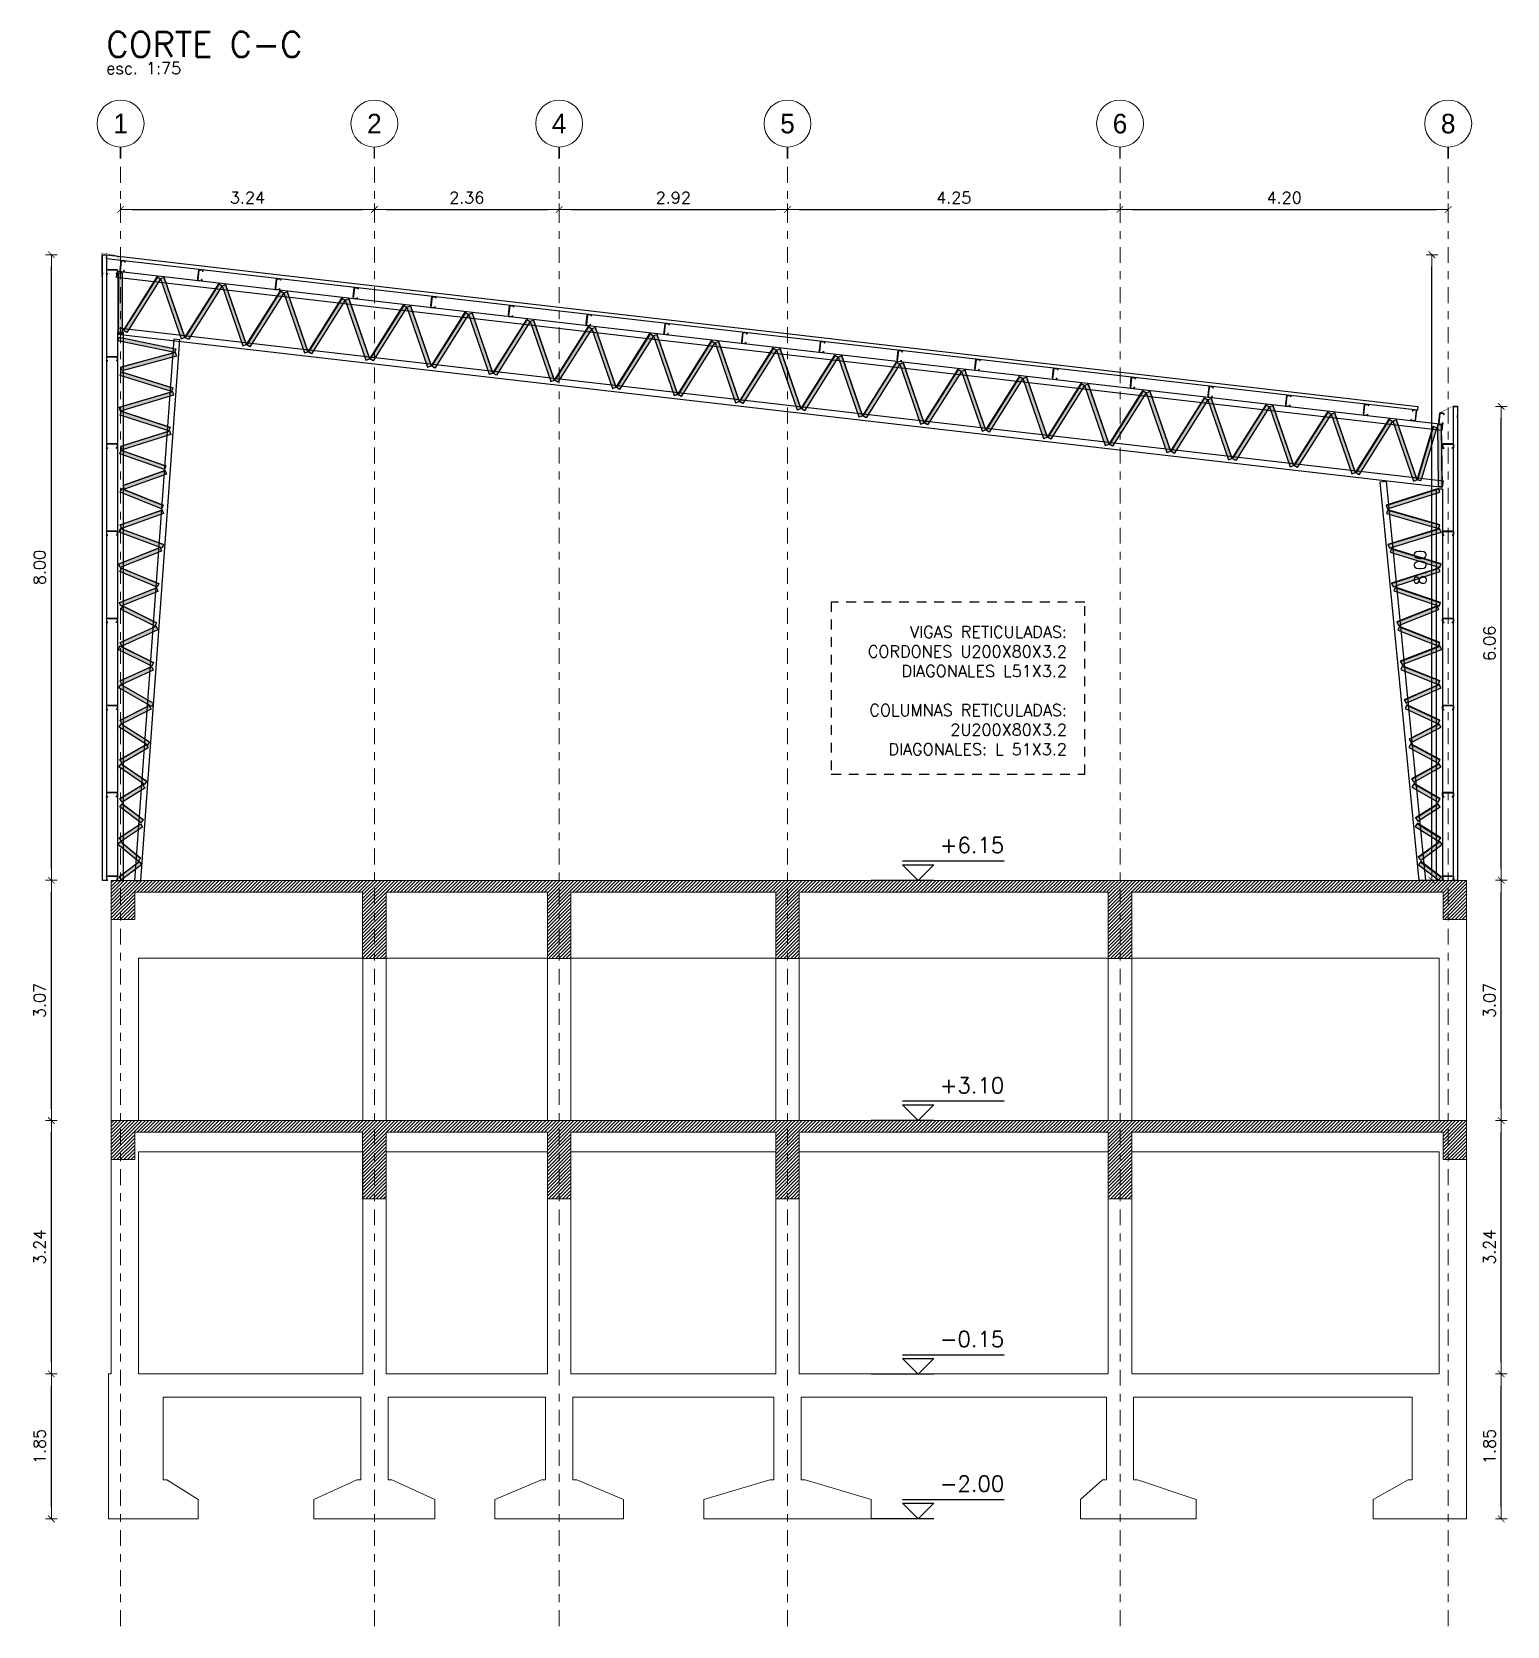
# Model space of a CAD drawing. Header units: metres. Extents: x 177 to 477, y -228 to -48.
# Drawn here: x 407.41 to 426.27, y -123.96 to -103.58 of the extents above; entities that cross this region are included whole.
import ezdxf
from ezdxf.enums import TextEntityAlignment as Align

# ---------------------------------------------------------------- set-up
doc = ezdxf.new("R2010")
doc.units = ezdxf.units.M
doc.linetypes.add('CYPE_RAYAPUNTO', pattern=[0.4125, 0.2025, -0.105, 0, -0.105])
doc.linetypes.add('HIDDEN', pattern=[0.375, 0.25, -0.125])
for name, color, linetype in [('CHAPA', 6, 'Continuous'), ('ES-Perfil 01', 3, 'Continuous'), ('EST-VISTA 2', 3, 'Continuous'), ('EST-VISTA 3', 1, 'Continuous'), ('LEYENDAS', 160, 'Continuous')]:
    doc.layers.add(name, color=color, linetype=linetype)
for name, color, linetype, lineweight in [('COTAS', 160, 'Continuous', 0), ('EST_EJES', 160, 'Continuous', 0), ('H-EST', 251, 'Continuous', 0), ('OT_SECCION_EDIFICIO', 5, 'Continuous', 9)]:
    doc.layers.add(name, color=color, linetype=linetype, lineweight=lineweight)
doc.layers.add('H-BLANCO', color=7, linetype='Continuous', lineweight=0, true_color=0xffffff)
doc.styles.get("Standard").update_dxf_attribs({"font": 'romans.shx'})
doc.styles.add('TX-100', font='romans.shx', dxfattribs={"height": 0.16})
doc.styles.add('TX-LOCAL50', font='GOTHIC.TTF', dxfattribs={"height": 0.125})
doc.dimstyles.new('COTA_1-75', dxfattribs={"dimscale": 0.75, "dimtxt": 0.2, "dimasz": 0.2, "dimexe": 0, "dimexo": 0.7, "dimgap": 0.1, "dimtad": 1, "dimzin": 4, "dimdsep": 46, "dimtxsty": 'Standard', "dimblk1": 'COTA_N', "dimblk2": 'COTA_N', "dimsah": 1, "dimcen": 2, "dimse1": 1, "dimse2": 1, "dimclrd": 256, "dimclre": 256, "dimclrt": 256, "dimadec": 0, "dimazin": 0, "dimtfac": 1, "dimtix": 1, "dimtmove": 2, "dimatfit": 3, "dimldrblk": 'COTA_N', "dimfxl": 0, "dimtolj": 1, "dimtzin": 0, "dimarcsym": 0})

msp = doc.modelspace()

# ---------------------------------------------------------------- texts
at = {"layer": 'LEYENDAS', "linetype": 'ByBlock', "ltscale": 0.5, "attachment_point": 1}
for s, insert, char_height, width in [('CORTE C-C', (408.3648402, -103.5785073), 0.32, 3.297698454), ('esc. 1:75', (408.3648402, -103.9672461), 0.15, 1.912467655)]:
    msp.add_mtext(s, dxfattribs=dict(at, insert=insert, char_height=char_height, width=width))
at = {"layer": 'LEYENDAS', "linetype": 'ByBlock', "ltscale": 0.5, "insert": (420.6451797, -111.1738641), "char_height": 0.15, "attachment_point": 3}
msp.add_mtext_dynamic_manual_height_columns('VIGAS RETICULADAS:\\PCORDONES U200X80X3.2\\PDIAGONALES L51X3.2\\P\\PCOLUMNAS RETICULADAS: \\P2U200X80X3.2\\PDIAGONALES: L 51X3.2 ', width=16.171246791, gutter_width=12.5, heights=[0], dxfattribs=at)

# ---------------------------------------------------------------- blocks, each defined once
blk = doc.blocks.new('SIMB EJE EST VER 50')
at = {"const_width": 0.01}
blk.add_lwpolyline([(0, 0.075), (0, 0)], dxfattribs=at)
blk.add_circle((0, 0.225), 0.15)
at = {"style": 'TX-LOCAL50', "width": 0.98}
blk.add_attdef('EJE', text='', height=0.125, dxfattribs=at).set_placement((0, 0.1625), align=Align.CENTER)
blk = doc.blocks.new('160x60x20x2.5')
at = {"layer": 'ES-Perfil 01'}
for p, q in [((0, -0.075), (0, 0.075)), ((0, 0.056), (0, -0.075)), ((0.0025, -0.075), (0.0025, 0.075)), ((0.005, 0.08), (0.055, 0.08)), ((0.005, 0.0775), (0.055, 0.0775)), ((0.0575, 0.075), (0.0575, 0.06)), ((0.06, 0.06), (0.0575, 0.06)), ((0.06, 0.06), (0.06, 0.075)), ((0.06, 0.075), (0.06, 0.06)), ((0.005, -0.0775), (0.055, -0.0775)), ((0.005, -0.0775), (0.055, -0.0775)), ((0.046, -0.08), (0.005, -0.08)), ((0.005, -0.08), (0.055, -0.08)), ((0.0575, -0.075), (0.0575, -0.06)), ((0.0575, -0.075), (0.0575, -0.06)), ((0.0575, -0.075), (0.0575, -0.06)), ((0.06, -0.06), (0.0575, -0.06)), ((0.06, -0.075), (0.06, -0.06))]:
    blk.add_line(p, q, dxfattribs=at)
for centre, radius, start, end in [((0.005, 0.075), 0.005, 90, 180), ((0.005, 0.075), 0.0025, 90, 180), ((0.055, 0.075), 0.005, 0, 90), ((0.055, 0.075), 0.0025, 0, 90), ((0.005, -0.075), 0.005, 180, 270), ((0.005, -0.075), 0.0025, 180, 270), ((0.055, -0.075), 0.0025, 270, 0), ((0.055, -0.075), 0.005, 270, 0)]:
    blk.add_arc(centre, radius, start, end, dxfattribs=at)
blk = doc.blocks.new('VIGA RET')
at = {"layer": 'H-BLANCO'}
h = blk.add_hatch(color=256, dxfattribs=at)
h.dxf.hatch_style = 1
h.paths.add_polyline_path([(8.521, 0.01), (8.419, 0.79), (8.369, 0.783), (8.47, 0.003)])
h.paths.add_polyline_path([(8.191, 0.058), (8.315, 0.761), (8.365, 0.752), (8.241, 0.049)])
h.paths.add_polyline_path([(7.399, 0.058), (7.749, 0.788), (7.794, 0.766), (7.444, 0.036)])
h.paths.add_polyline_path([(8.191, 0.058), (7.841, 0.788), (7.795, 0.766), (8.145, 0.036)])
h.paths.add_polyline_path([(6.606, 0.058), (6.956, 0.788), (7.002, 0.766), (6.652, 0.036)])
h.paths.add_polyline_path([(7.398, 0.058), (7.048, 0.788), (7.002, 0.766), (7.352, 0.036)])
h.paths.add_polyline_path([(5.813, 0.058), (6.163, 0.788), (6.209, 0.766), (5.859, 0.036)])
h.paths.add_polyline_path([(6.605, 0.058), (6.255, 0.788), (6.209, 0.766), (6.559, 0.036)])
h.paths.add_polyline_path([(5.02, 0.058), (5.37, 0.788), (5.416, 0.766), (5.066, 0.036)])
h.paths.add_polyline_path([(5.812, 0.058), (5.462, 0.788), (5.417, 0.766), (5.767, 0.036)])
h.paths.add_polyline_path([(4.228, 0.058), (4.578, 0.788), (4.624, 0.766), (4.274, 0.036)])
h.paths.add_polyline_path([(5.02, 0.058), (4.67, 0.788), (4.624, 0.766), (4.974, 0.036)])
h.paths.add_polyline_path([(3.435, 0.058), (3.785, 0.788), (3.831, 0.766), (3.481, 0.036)])
h.paths.add_polyline_path([(4.227, 0.058), (3.877, 0.788), (3.831, 0.766), (4.181, 0.036)])
h.paths.add_polyline_path([(2.642, 0.058), (2.992, 0.788), (3.038, 0.766), (2.688, 0.036)])
h.paths.add_polyline_path([(3.434, 0.058), (3.084, 0.788), (3.038, 0.766), (3.388, 0.036)])
h.paths.add_polyline_path([(1.85, 0.058), (2.2, 0.788), (2.245, 0.766), (1.895, 0.036)])
h.paths.add_polyline_path([(2.641, 0.058), (2.291, 0.788), (2.246, 0.766), (2.596, 0.036)])
h.paths.add_polyline_path([(1.057, 0.058), (1.407, 0.788), (1.453, 0.766), (1.103, 0.036)])
h.paths.add_polyline_path([(1.849, 0.058), (1.499, 0.788), (1.453, 0.766), (1.803, 0.036)])
h.paths.add_polyline_path([(0.264, 0.058), (0.614, 0.788), (0.66, 0.766), (0.31, 0.036)])
h.paths.add_polyline_path([(1.056, 0.058), (0.706, 0.788), (0.66, 0.766), (1.01, 0.036)])
h.paths.add_polyline_path([(-0.529, 0.058), (-0.179, 0.788), (-0.133, 0.766), (-0.483, 0.036)])
h.paths.add_polyline_path([(0.263, 0.058), (-0.087, 0.788), (-0.133, 0.766), (0.217, 0.036)])
h.paths.add_polyline_path([(-1.321, 0.058), (-0.971, 0.788), (-0.926, 0.766), (-1.276, 0.036)])
h.paths.add_polyline_path([(-0.529, 0.058), (-0.879, 0.788), (-0.925, 0.766), (-0.575, 0.036)])
h.paths.add_polyline_path([(-2.114, 0.058), (-1.764, 0.788), (-1.718, 0.766), (-2.068, 0.036)])
h.paths.add_polyline_path([(-1.322, 0.058), (-1.672, 0.788), (-1.718, 0.766), (-1.368, 0.036)])
h.paths.add_polyline_path([(-2.907, 0.058), (-2.557, 0.788), (-2.511, 0.766), (-2.861, 0.036)])
h.paths.add_polyline_path([(-2.115, 0.058), (-2.465, 0.788), (-2.511, 0.766), (-2.161, 0.036)])
h.paths.add_polyline_path([(-3.7, 0.058), (-3.35, 0.788), (-3.304, 0.766), (-3.654, 0.036)])
h.paths.add_polyline_path([(-2.908, 0.058), (-3.258, 0.788), (-3.303, 0.766), (-2.953, 0.036)])
h.paths.add_polyline_path([(-4.492, 0.058), (-4.142, 0.788), (-4.096, 0.766), (-4.446, 0.036)])
h.paths.add_polyline_path([(-3.7, 0.058), (-4.05, 0.788), (-4.096, 0.766), (-3.746, 0.036)])
h.paths.add_polyline_path([(-5.285, 0.058), (-4.935, 0.788), (-4.889, 0.766), (-5.239, 0.036)])
h.paths.add_polyline_path([(-4.493, 0.058), (-4.843, 0.788), (-4.889, 0.766), (-4.539, 0.036)])
h.paths.add_polyline_path([(-6.078, 0.058), (-5.728, 0.788), (-5.682, 0.766), (-6.032, 0.036)])
h.paths.add_polyline_path([(-5.286, 0.058), (-5.636, 0.788), (-5.682, 0.766), (-5.332, 0.036)])
h.paths.add_polyline_path([(-6.87, 0.058), (-6.52, 0.788), (-6.475, 0.766), (-6.825, 0.036)])
h.paths.add_polyline_path([(-6.079, 0.058), (-6.429, 0.788), (-6.474, 0.766), (-6.124, 0.036)])
h.paths.add_polyline_path([(-7.663, 0.058), (-7.313, 0.788), (-7.267, 0.766), (-7.617, 0.036)])
h.paths.add_polyline_path([(-6.871, 0.058), (-7.221, 0.788), (-7.267, 0.766), (-6.917, 0.036)])
h.paths.add_polyline_path([(-8.456, 0.058), (-8.106, 0.788), (-8.06, 0.766), (-8.41, 0.036)])
h.paths.add_polyline_path([(-7.664, 0.058), (-8.014, 0.788), (-8.06, 0.766), (-7.71, 0.036)])
h.paths.add_polyline_path([(-8.518, 0.006), (-8.605, 0.782), (-8.554, 0.787), (-8.468, 0.012)])
at = {"layer": 'EST-VISTA 2', "color": 2}
for points in [[(-8.601, 0.782), (-8.515, 0.007), (-8.518, 0.006), (-8.605, 0.782)], [(-8.103, 0.786), (-8.453, 0.057), (-8.456, 0.058), (-8.106, 0.788)], [(-8.017, 0.786), (-7.667, 0.057), (-7.664, 0.058), (-8.014, 0.788)], [(-7.31, 0.786), (-7.66, 0.057), (-7.663, 0.058), (-7.313, 0.788)], [(-7.224, 0.786), (-6.874, 0.057), (-6.871, 0.058), (-7.221, 0.788)], [(-6.518, 0.786), (-6.868, 0.057), (-6.87, 0.058), (-6.52, 0.788)], [(-6.431, 0.786), (-6.081, 0.057), (-6.079, 0.058), (-6.429, 0.788)], [(-5.725, 0.786), (-6.075, 0.057), (-6.078, 0.058), (-5.728, 0.788)], [(-5.639, 0.786), (-5.289, 0.057), (-5.286, 0.058), (-5.636, 0.788)], [(-4.932, 0.786), (-5.282, 0.057), (-5.285, 0.058), (-4.935, 0.788)], [(-4.846, 0.786), (-4.496, 0.057), (-4.493, 0.058), (-4.843, 0.788)], [(-4.139, 0.786), (-4.489, 0.057), (-4.492, 0.058), (-4.142, 0.788)], [(-4.053, 0.786), (-3.703, 0.057), (-3.7, 0.058), (-4.05, 0.788)], [(-3.347, 0.786), (-3.697, 0.057), (-3.7, 0.058), (-3.35, 0.788)], [(-3.261, 0.786), (-2.911, 0.057), (-2.908, 0.058), (-3.258, 0.788)], [(-2.554, 0.786), (-2.904, 0.057), (-2.907, 0.058), (-2.557, 0.788)], [(-2.468, 0.786), (-2.118, 0.057), (-2.115, 0.058), (-2.465, 0.788)], [(-1.761, 0.786), (-2.111, 0.057), (-2.114, 0.058), (-1.764, 0.788)], [(-1.675, 0.786), (-1.325, 0.057), (-1.322, 0.058), (-1.672, 0.788)], [(-0.968, 0.786), (-1.318, 0.057), (-1.321, 0.058), (-0.971, 0.788)], [(-0.882, 0.786), (-0.532, 0.057), (-0.529, 0.058), (-0.879, 0.788)], [(-0.176, 0.786), (-0.526, 0.057), (-0.529, 0.058), (-0.179, 0.788)], [(-0.09, 0.786), (0.26, 0.057), (0.263, 0.058), (-0.087, 0.788)], [(0.617, 0.786), (0.267, 0.057), (0.264, 0.058), (0.614, 0.788)], [(0.703, 0.786), (1.053, 0.057), (1.056, 0.058), (0.706, 0.788)], [(1.41, 0.786), (1.06, 0.057), (1.057, 0.058), (1.407, 0.788)], [(1.496, 0.786), (1.846, 0.057), (1.849, 0.058), (1.499, 0.788)], [(2.202, 0.786), (1.852, 0.057), (1.85, 0.058), (2.2, 0.788)], [(2.289, 0.786), (2.639, 0.057), (2.641, 0.058), (2.291, 0.788)], [(2.995, 0.786), (2.645, 0.057), (2.642, 0.058), (2.992, 0.788)], [(3.081, 0.786), (3.431, 0.057), (3.434, 0.058), (3.084, 0.788)], [(3.788, 0.786), (3.438, 0.057), (3.435, 0.058), (3.785, 0.788)], [(3.874, 0.786), (4.224, 0.057), (4.227, 0.058), (3.877, 0.788)], [(4.581, 0.786), (4.231, 0.057), (4.228, 0.058), (4.578, 0.788)], [(4.667, 0.786), (5.017, 0.057), (5.02, 0.058), (4.67, 0.788)], [(5.373, 0.786), (5.023, 0.057), (5.02, 0.058), (5.37, 0.788)], [(5.459, 0.786), (5.809, 0.057), (5.812, 0.058), (5.462, 0.788)], [(6.166, 0.786), (5.816, 0.057), (5.813, 0.058), (6.163, 0.788)], [(6.252, 0.786), (6.602, 0.057), (6.605, 0.058), (6.255, 0.788)], [(6.959, 0.786), (6.609, 0.057), (6.606, 0.058), (6.956, 0.788)], [(7.045, 0.786), (7.395, 0.057), (7.398, 0.058), (7.048, 0.788)], [(7.752, 0.786), (7.402, 0.057), (7.399, 0.058), (7.749, 0.788)], [(7.838, 0.786), (8.188, 0.057), (8.191, 0.058), (7.841, 0.788)], [(8.319, 0.761), (8.195, 0.058), (8.191, 0.058), (8.315, 0.761)], [(8.416, 0.789), (8.518, 0.01), (8.521, 0.01), (8.419, 0.79)]]:
    blk.add_lwpolyline(points, close=True, dxfattribs=at)
at = {"layer": 'EST-VISTA 3'}
for points in [[(-8.619, 0.8), (8.434, 0.8), (8.434, 0.72), (-8.619, 0.72)], [(-8.518, 0.006), (-8.605, 0.782), (-8.554, 0.787), (-8.468, 0.012)], [(-8.456, 0.058), (-8.106, 0.788), (-8.06, 0.766), (-8.41, 0.036)], [(-7.664, 0.058), (-8.014, 0.788), (-8.06, 0.766), (-7.71, 0.036)], [(-7.663, 0.058), (-7.313, 0.788), (-7.267, 0.766), (-7.617, 0.036)], [(-6.871, 0.058), (-7.221, 0.788), (-7.267, 0.766), (-6.917, 0.036)], [(-6.87, 0.058), (-6.52, 0.788), (-6.475, 0.766), (-6.825, 0.036)], [(-6.079, 0.058), (-6.429, 0.788), (-6.474, 0.766), (-6.124, 0.036)], [(-6.078, 0.058), (-5.728, 0.788), (-5.682, 0.766), (-6.032, 0.036)], [(-5.286, 0.058), (-5.636, 0.788), (-5.682, 0.766), (-5.332, 0.036)], [(-5.285, 0.058), (-4.935, 0.788), (-4.889, 0.766), (-5.239, 0.036)], [(-4.493, 0.058), (-4.843, 0.788), (-4.889, 0.766), (-4.539, 0.036)], [(-4.492, 0.058), (-4.142, 0.788), (-4.096, 0.766), (-4.446, 0.036)], [(-3.7, 0.058), (-4.05, 0.788), (-4.096, 0.766), (-3.746, 0.036)], [(-3.7, 0.058), (-3.35, 0.788), (-3.304, 0.766), (-3.654, 0.036)], [(-2.908, 0.058), (-3.258, 0.788), (-3.303, 0.766), (-2.953, 0.036)], [(-2.907, 0.058), (-2.557, 0.788), (-2.511, 0.766), (-2.861, 0.036)], [(-2.115, 0.058), (-2.465, 0.788), (-2.511, 0.766), (-2.161, 0.036)], [(-2.114, 0.058), (-1.764, 0.788), (-1.718, 0.766), (-2.068, 0.036)], [(-1.322, 0.058), (-1.672, 0.788), (-1.718, 0.766), (-1.368, 0.036)], [(-1.321, 0.058), (-0.971, 0.788), (-0.926, 0.766), (-1.276, 0.036)], [(-0.529, 0.058), (-0.879, 0.788), (-0.925, 0.766), (-0.575, 0.036)], [(-0.529, 0.058), (-0.179, 0.788), (-0.133, 0.766), (-0.483, 0.036)], [(0.263, 0.058), (-0.087, 0.788), (-0.133, 0.766), (0.217, 0.036)], [(0.264, 0.058), (0.614, 0.788), (0.66, 0.766), (0.31, 0.036)], [(1.056, 0.058), (0.706, 0.788), (0.66, 0.766), (1.01, 0.036)], [(1.057, 0.058), (1.407, 0.788), (1.453, 0.766), (1.103, 0.036)], [(1.849, 0.058), (1.499, 0.788), (1.453, 0.766), (1.803, 0.036)], [(1.85, 0.058), (2.2, 0.788), (2.245, 0.766), (1.895, 0.036)], [(2.641, 0.058), (2.291, 0.788), (2.246, 0.766), (2.596, 0.036)], [(2.642, 0.058), (2.992, 0.788), (3.038, 0.766), (2.688, 0.036)], [(3.434, 0.058), (3.084, 0.788), (3.038, 0.766), (3.388, 0.036)], [(3.435, 0.058), (3.785, 0.788), (3.831, 0.766), (3.481, 0.036)], [(4.227, 0.058), (3.877, 0.788), (3.831, 0.766), (4.181, 0.036)], [(4.228, 0.058), (4.578, 0.788), (4.624, 0.766), (4.274, 0.036)], [(5.02, 0.058), (4.67, 0.788), (4.624, 0.766), (4.974, 0.036)], [(5.02, 0.058), (5.37, 0.788), (5.416, 0.766), (5.066, 0.036)], [(5.812, 0.058), (5.462, 0.788), (5.417, 0.766), (5.767, 0.036)], [(5.813, 0.058), (6.163, 0.788), (6.209, 0.766), (5.859, 0.036)], [(6.605, 0.058), (6.255, 0.788), (6.209, 0.766), (6.559, 0.036)], [(6.606, 0.058), (6.956, 0.788), (7.002, 0.766), (6.652, 0.036)], [(7.398, 0.058), (7.048, 0.788), (7.002, 0.766), (7.352, 0.036)], [(7.399, 0.058), (7.749, 0.788), (7.794, 0.766), (7.444, 0.036)], [(8.191, 0.058), (7.841, 0.788), (7.795, 0.766), (8.145, 0.036)], [(8.191, 0.058), (8.315, 0.761), (8.365, 0.752), (8.241, 0.049)], [(8.521, 0.01), (8.419, 0.79), (8.369, 0.783), (8.47, 0.003)], [(-8.526, 0), (8.526, 0), (8.526, 0.08), (-8.526, 0.08)]]:
    blk.add_lwpolyline(points, close=True, dxfattribs=at)
blk = doc.blocks.new('col ret alta')
at = {"layer": 'H-BLANCO'}
h = blk.add_hatch(color=256, dxfattribs=at)
h.dxf.hatch_style = 1
h.paths.add_polyline_path([(0.594, 6.792), (-0.129, 6.941), (-0.128, 6.944), (0.595, 6.795)])
h.paths.add_polyline_path([(-0.128, 6.944), (0.595, 6.795), (0.578, 6.747), (-0.145, 6.896)])
h.paths.add_polyline_path([(0.591, 6.747), (-0.104, 6.558), (-0.105, 6.561), (0.59, 6.75)], flags=17)
h.paths.add_polyline_path([(-0.105, 6.561), (0.59, 6.75), (0.605, 6.701), (-0.089, 6.512)])
h.paths.add_polyline_path([(0.558, 6.291), (-0.098, 6.497), (-0.097, 6.5), (0.559, 6.294)])
h.paths.add_polyline_path([(-0.097, 6.5), (0.559, 6.294), (0.542, 6.247), (-0.114, 6.453)])
h.paths.add_polyline_path([(0.554, 6.246), (-0.126, 6.044), (-0.127, 6.047), (0.553, 6.249)], flags=17)
h.paths.add_polyline_path([(-0.127, 6.047), (0.553, 6.249), (0.569, 6.201), (-0.111, 5.998)])
h.paths.add_polyline_path([(0.522, 5.789), (-0.099, 5.993), (-0.098, 5.996), (0.523, 5.792)])
h.paths.add_polyline_path([(-0.098, 5.996), (0.523, 5.792), (0.506, 5.744), (-0.115, 5.948)])
h.paths.add_polyline_path([(0.518, 5.743), (-0.104, 5.547), (-0.105, 5.55), (0.517, 5.746)], flags=17)
h.paths.add_polyline_path([(-0.105, 5.55), (0.517, 5.746), (0.533, 5.698), (-0.09, 5.502)])
h.paths.add_polyline_path([(0.468, 5.296), (-0.103, 5.495), (-0.101, 5.499), (0.469, 5.299)])
h.paths.add_polyline_path([(-0.101, 5.499), (0.469, 5.299), (0.452, 5.251), (-0.118, 5.451)])
h.paths.add_polyline_path([(0.462, 5.237), (-0.075, 5.046), (-0.076, 5.049), (0.461, 5.24)], flags=17)
h.paths.add_polyline_path([(-0.076, 5.049), (0.461, 5.24), (0.478, 5.192), (-0.059, 5.001)])
h.paths.add_polyline_path([(0.433, 4.793), (-0.096, 5.006), (-0.095, 5.009), (0.434, 4.796)])
h.paths.add_polyline_path([(-0.095, 5.009), (0.434, 4.796), (0.415, 4.749), (-0.114, 4.962)])
h.paths.add_polyline_path([(0.425, 4.734), (-0.111, 4.543), (-0.113, 4.546), (0.424, 4.737)], flags=17)
h.paths.add_polyline_path([(-0.113, 4.546), (0.424, 4.737), (0.441, 4.689), (-0.095, 4.498)])
h.paths.add_polyline_path([(0.44, 4.291), (-0.111, 4.494), (-0.11, 4.497), (0.441, 4.294)])
h.paths.add_polyline_path([(-0.11, 4.497), (0.441, 4.294), (0.422, 4.247), (-0.129, 4.45)])
h.paths.add_polyline_path([(0.398, 4.253), (-0.131, 4.041), (-0.132, 4.044), (0.397, 4.256)], flags=17)
h.paths.add_polyline_path([(-0.132, 4.044), (0.397, 4.256), (0.416, 4.209), (-0.113, 3.997)])
h.paths.add_polyline_path([(0.377, 3.79), (-0.098, 3.989), (-0.097, 3.992), (0.378, 3.793)])
h.paths.add_polyline_path([(-0.097, 3.992), (0.378, 3.793), (0.358, 3.746), (-0.117, 3.946)])
h.paths.add_polyline_path([(0.35, 3.737), (-0.121, 3.547), (-0.123, 3.55), (0.349, 3.739)], flags=17)
h.paths.add_polyline_path([(-0.123, 3.55), (0.349, 3.739), (0.368, 3.692), (-0.104, 3.503)])
h.paths.add_polyline_path([(0.348, 3.291), (-0.081, 3.505), (-0.079, 3.508), (0.35, 3.293)])
h.paths.add_polyline_path([(-0.079, 3.508), (0.35, 3.293), (0.327, 3.248), (-0.102, 3.462)])
h.paths.add_polyline_path([(0.348, 3.247), (-0.115, 3.037), (-0.116, 3.04), (0.347, 3.25)], flags=17)
h.paths.add_polyline_path([(-0.116, 3.04), (0.347, 3.25), (0.368, 3.204), (-0.095, 2.994)])
h.paths.add_polyline_path([(0.312, 2.78), (-0.117, 2.994), (-0.116, 2.997), (0.313, 2.783)])
h.paths.add_polyline_path([(-0.116, 2.997), (0.313, 2.783), (0.291, 2.737), (-0.138, 2.951)])
h.paths.add_polyline_path([(0.287, 2.73), (-0.113, 2.549), (-0.114, 2.552), (0.286, 2.733)], flags=17)
h.paths.add_polyline_path([(-0.114, 2.552), (0.286, 2.733), (0.307, 2.687), (-0.093, 2.505)])
h.paths.add_polyline_path([(0.309, 2.263), (-0.106, 2.502), (-0.105, 2.505), (0.311, 2.266)])
h.paths.add_polyline_path([(-0.105, 2.505), (0.311, 2.266), (0.285, 2.222), (-0.13, 2.461)])
h.paths.add_polyline_path([(0.259, 2.233), (-0.114, 2.043), (-0.115, 2.046), (0.257, 2.236)], flags=17)
h.paths.add_polyline_path([(-0.115, 2.046), (0.257, 2.236), (0.28, 2.19), (-0.092, 2.001)])
h.paths.add_polyline_path([(0.26, 1.768), (-0.103, 1.998), (-0.102, 2), (0.262, 1.77)])
h.paths.add_polyline_path([(-0.102, 2), (0.262, 1.77), (0.235, 1.727), (-0.129, 1.957)])
h.paths.add_polyline_path([(0.22, 1.734), (-0.115, 1.54), (-0.117, 1.543), (0.218, 1.737)], flags=17)
h.paths.add_polyline_path([(-0.117, 1.543), (0.218, 1.737), (0.244, 1.693), (-0.091, 1.499)])
h.paths.add_polyline_path([(0.224, 1.265), (-0.105, 1.488), (-0.103, 1.491), (0.226, 1.268)])
h.paths.add_polyline_path([(-0.103, 1.491), (0.226, 1.268), (0.198, 1.226), (-0.131, 1.449)])
h.paths.add_polyline_path([(0.177, 1.22), (-0.116, 1.041), (-0.117, 1.044), (0.176, 1.223)], flags=17)
h.paths.add_polyline_path([(-0.117, 1.044), (0.176, 1.223), (0.202, 1.179), (-0.091, 1)])
h.paths.add_polyline_path([(0.179, 0.774), (-0.091, 0.977), (-0.089, 0.98), (0.181, 0.777)])
h.paths.add_polyline_path([(-0.089, 0.98), (0.181, 0.777), (0.151, 0.736), (-0.119, 0.939)])
h.paths.add_polyline_path([(0.146, 0.718), (-0.124, 0.54), (-0.126, 0.543), (0.144, 0.721)], flags=17)
h.paths.add_polyline_path([(-0.126, 0.543), (0.144, 0.721), (0.172, 0.678), (-0.098, 0.501)])
h.paths.add_polyline_path([(0.146, 0.281), (-0.114, 0.496), (-0.112, 0.498), (0.148, 0.283)])
h.paths.add_polyline_path([(-0.112, 0.498), (0.148, 0.283), (0.115, 0.244), (-0.145, 0.459)])
h.paths.add_polyline_path([(0.132, 0.236), (-0.128, 0.044), (-0.129, 0.046), (0.13, 0.239)])
h.paths.add_polyline_path([(-0.129, 0.046), (0.13, 0.239), (0.16, 0.198), (-0.099, 0.006)])
blk.add_line((0.166, 0.757), (0.166, 0.757))
at = {"layer": 'EST-VISTA 2', "color": 2}
for points in [[(0.594, 6.792), (-0.129, 6.941), (-0.128, 6.944), (0.595, 6.795)], [(0.591, 6.747), (-0.104, 6.558), (-0.105, 6.561), (0.59, 6.75)], [(0.558, 6.291), (-0.098, 6.497), (-0.097, 6.5), (0.559, 6.294)], [(0.554, 6.246), (-0.126, 6.044), (-0.127, 6.047), (0.553, 6.249)], [(0.522, 5.789), (-0.099, 5.993), (-0.098, 5.996), (0.523, 5.792)], [(0.518, 5.743), (-0.104, 5.547), (-0.105, 5.55), (0.517, 5.746)], [(0.468, 5.296), (-0.103, 5.495), (-0.101, 5.499), (0.469, 5.299)], [(0.462, 5.237), (-0.075, 5.046), (-0.076, 5.049), (0.461, 5.24)], [(0.433, 4.793), (-0.096, 5.006), (-0.095, 5.009), (0.434, 4.796)], [(0.425, 4.734), (-0.111, 4.543), (-0.113, 4.546), (0.424, 4.737)], [(0.44, 4.291), (-0.111, 4.494), (-0.11, 4.497), (0.441, 4.294)], [(0.398, 4.253), (-0.131, 4.041), (-0.132, 4.044), (0.397, 4.256)], [(0.377, 3.79), (-0.098, 3.989), (-0.097, 3.992), (0.378, 3.793)], [(0.35, 3.737), (-0.121, 3.547), (-0.123, 3.55), (0.349, 3.739)], [(0.348, 3.291), (-0.081, 3.505), (-0.079, 3.508), (0.35, 3.293)], [(0.348, 3.247), (-0.115, 3.037), (-0.116, 3.04), (0.347, 3.25)], [(0.312, 2.78), (-0.117, 2.994), (-0.116, 2.997), (0.313, 2.783)], [(0.287, 2.73), (-0.113, 2.549), (-0.114, 2.552), (0.286, 2.733)], [(0.309, 2.263), (-0.106, 2.502), (-0.105, 2.505), (0.311, 2.266)], [(0.259, 2.233), (-0.114, 2.043), (-0.115, 2.046), (0.257, 2.236)], [(0.26, 1.768), (-0.103, 1.998), (-0.102, 2), (0.262, 1.77)], [(0.22, 1.734), (-0.115, 1.54), (-0.117, 1.543), (0.218, 1.737)], [(0.224, 1.265), (-0.105, 1.488), (-0.103, 1.491), (0.226, 1.268)], [(0.177, 1.22), (-0.116, 1.041), (-0.117, 1.044), (0.176, 1.223)], [(0.179, 0.774), (-0.091, 0.977), (-0.089, 0.98), (0.181, 0.777)], [(0.146, 0.718), (-0.124, 0.54), (-0.126, 0.543), (0.144, 0.721)], [(0.146, 0.281), (-0.114, 0.496), (-0.112, 0.498), (0.148, 0.283)], [(0.132, 0.236), (-0.128, 0.044), (-0.129, 0.046), (0.13, 0.239)]]:
    blk.add_lwpolyline(points, close=True, dxfattribs=at)
at = {"layer": 'EST-VISTA 3'}
for points in [[(-0.15, 7.003), (-0.15, 0), (-0.07, 0), (-0.07, 7.003)], [(-0.128, 6.944), (0.595, 6.795), (0.578, 6.747), (-0.145, 6.896)], [(-0.105, 6.561), (0.59, 6.75), (0.605, 6.701), (-0.089, 6.512)], [(0.57, 6.917), (0.07, 0), (0.15, 0), (0.65, 6.911)], [(-0.097, 6.5), (0.559, 6.294), (0.542, 6.247), (-0.114, 6.453)], [(-0.127, 6.047), (0.553, 6.249), (0.569, 6.201), (-0.111, 5.998)], [(-0.098, 5.996), (0.523, 5.792), (0.506, 5.744), (-0.115, 5.948)], [(-0.105, 5.55), (0.517, 5.746), (0.533, 5.698), (-0.09, 5.502)], [(-0.101, 5.499), (0.469, 5.299), (0.452, 5.251), (-0.118, 5.451)], [(-0.076, 5.049), (0.461, 5.24), (0.478, 5.192), (-0.059, 5.001)], [(-0.095, 5.009), (0.434, 4.796), (0.415, 4.749), (-0.114, 4.962)], [(-0.113, 4.546), (0.424, 4.737), (0.441, 4.689), (-0.095, 4.498)], [(-0.11, 4.497), (0.441, 4.294), (0.422, 4.247), (-0.129, 4.45)], [(-0.132, 4.044), (0.397, 4.256), (0.416, 4.209), (-0.113, 3.997)], [(-0.097, 3.992), (0.378, 3.793), (0.358, 3.746), (-0.117, 3.946)], [(-0.123, 3.55), (0.349, 3.739), (0.368, 3.692), (-0.104, 3.503)], [(-0.079, 3.508), (0.35, 3.293), (0.327, 3.248), (-0.102, 3.462)], [(-0.116, 3.04), (0.347, 3.25), (0.368, 3.204), (-0.095, 2.994)], [(-0.116, 2.997), (0.313, 2.783), (0.291, 2.737), (-0.138, 2.951)], [(-0.114, 2.552), (0.286, 2.733), (0.307, 2.687), (-0.093, 2.505)], [(-0.105, 2.505), (0.311, 2.266), (0.285, 2.222), (-0.13, 2.461)], [(-0.115, 2.046), (0.257, 2.236), (0.28, 2.19), (-0.092, 2.001)], [(-0.102, 2), (0.262, 1.77), (0.235, 1.727), (-0.129, 1.957)], [(-0.117, 1.543), (0.218, 1.737), (0.244, 1.693), (-0.091, 1.499)], [(-0.103, 1.491), (0.226, 1.268), (0.198, 1.226), (-0.131, 1.449)], [(-0.117, 1.044), (0.176, 1.223), (0.202, 1.179), (-0.091, 1)], [(-0.089, 0.98), (0.181, 0.777), (0.151, 0.736), (-0.119, 0.939)], [(-0.126, 0.543), (0.144, 0.721), (0.172, 0.678), (-0.098, 0.501)], [(-0.112, 0.498), (0.148, 0.283), (0.115, 0.244), (-0.145, 0.459)], [(-0.129, 0.046), (0.13, 0.239), (0.16, 0.198), (-0.099, 0.006)]]:
    blk.add_lwpolyline(points, close=True, dxfattribs=at)
blk = doc.blocks.new('col ret corta')
at = {"layer": 'H-BLANCO'}
h = blk.add_hatch(color=256, dxfattribs=at)
h.dxf.hatch_style = 1
h.paths.add_polyline_path([(-0.721, 4.793), (-0.054, 5.006), (-0.055, 5.009), (-0.722, 4.796)])
h.paths.add_polyline_path([(-0.055, 5.009), (-0.722, 4.796), (-0.703, 4.749), (-0.036, 4.962)])
h.paths.add_polyline_path([(-0.702, 4.734), (-0.039, 4.543), (-0.037, 4.546), (-0.701, 4.737)])
h.paths.add_polyline_path([(-0.037, 4.546), (-0.701, 4.737), (-0.718, 4.689), (-0.055, 4.498)])
h.paths.add_polyline_path([(-0.698, 4.291), (-0.039, 4.494), (-0.04, 4.497), (-0.699, 4.294)])
h.paths.add_polyline_path([(-0.04, 4.497), (-0.699, 4.294), (-0.679, 4.247), (-0.021, 4.45)])
h.paths.add_polyline_path([(-0.653, 4.239), (-0.019, 4.041), (-0.018, 4.044), (-0.652, 4.242)], flags=17)
h.paths.add_polyline_path([(-0.018, 4.044), (-0.652, 4.242), (-0.671, 4.195), (-0.037, 3.997)])
h.paths.add_polyline_path([(-0.653, 3.795), (-0.052, 3.989), (-0.053, 3.992), (-0.654, 3.798)])
h.paths.add_polyline_path([(-0.053, 3.992), (-0.654, 3.798), (-0.634, 3.751), (-0.033, 3.946)])
h.paths.add_polyline_path([(-0.605, 3.744), (-0.029, 3.547), (-0.027, 3.55), (-0.604, 3.747)], flags=17)
h.paths.add_polyline_path([(-0.027, 3.55), (-0.604, 3.747), (-0.623, 3.7), (-0.046, 3.503)])
h.paths.add_polyline_path([(-0.584, 3.3), (-0.069, 3.505), (-0.071, 3.508), (-0.586, 3.303)])
h.paths.add_polyline_path([(-0.071, 3.508), (-0.586, 3.303), (-0.563, 3.258), (-0.048, 3.462)])
h.paths.add_polyline_path([(-0.553, 3.242), (-0.035, 3.037), (-0.034, 3.04), (-0.551, 3.245)])
h.paths.add_polyline_path([(-0.034, 3.04), (-0.551, 3.245), (-0.572, 3.199), (-0.055, 2.994)])
h.paths.add_polyline_path([(-0.54, 2.799), (-0.033, 2.994), (-0.034, 2.997), (-0.542, 2.802)])
h.paths.add_polyline_path([(-0.034, 2.997), (-0.542, 2.802), (-0.519, 2.757), (-0.012, 2.951)])
h.paths.add_polyline_path([(-0.516, 2.737), (-0.037, 2.549), (-0.036, 2.552), (-0.515, 2.74)])
h.paths.add_polyline_path([(-0.036, 2.552), (-0.515, 2.74), (-0.536, 2.694), (-0.057, 2.505)])
h.paths.add_polyline_path([(-0.49, 2.304), (-0.044, 2.502), (-0.045, 2.505), (-0.492, 2.307)])
h.paths.add_polyline_path([(-0.045, 2.505), (-0.492, 2.307), (-0.466, 2.263), (-0.02, 2.461)])
h.paths.add_polyline_path([(-0.458, 2.241), (-0.036, 2.043), (-0.035, 2.046), (-0.457, 2.244)])
h.paths.add_polyline_path([(-0.035, 2.046), (-0.457, 2.244), (-0.48, 2.198), (-0.058, 2.001)])
h.paths.add_polyline_path([(-0.428, 1.803), (-0.047, 1.998), (-0.048, 2), (-0.429, 1.806)])
h.paths.add_polyline_path([(-0.048, 2), (-0.429, 1.806), (-0.402, 1.763), (-0.021, 1.957)])
h.paths.add_polyline_path([(-0.407, 1.741), (-0.035, 1.54), (-0.033, 1.543), (-0.405, 1.743)])
h.paths.add_polyline_path([(-0.033, 1.543), (-0.405, 1.743), (-0.431, 1.699), (-0.059, 1.499)])
h.paths.add_polyline_path([(-0.395, 1.295), (-0.045, 1.488), (-0.047, 1.491), (-0.397, 1.297)])
h.paths.add_polyline_path([(-0.047, 1.491), (-0.397, 1.297), (-0.368, 1.255), (-0.019, 1.449)])
h.paths.add_polyline_path([(-0.367, 1.233), (-0.034, 1.041), (-0.033, 1.044), (-0.365, 1.236)])
h.paths.add_polyline_path([(-0.033, 1.044), (-0.365, 1.236), (-0.392, 1.193), (-0.059, 1)])
h.paths.add_polyline_path([(-0.345, 0.796), (-0.059, 0.977), (-0.061, 0.98), (-0.347, 0.799)])
h.paths.add_polyline_path([(-0.061, 0.98), (-0.347, 0.799), (-0.316, 0.758), (-0.031, 0.939)])
h.paths.add_polyline_path([(-0.324, 0.726), (-0.026, 0.54), (-0.024, 0.543), (-0.322, 0.729)], flags=17)
h.paths.add_polyline_path([(-0.024, 0.543), (-0.322, 0.729), (-0.35, 0.687), (-0.052, 0.501)])
h.paths.add_polyline_path([(-0.31, 0.295), (-0.036, 0.496), (-0.038, 0.498), (-0.312, 0.297)])
h.paths.add_polyline_path([(-0.038, 0.498), (-0.312, 0.297), (-0.28, 0.258), (-0.005, 0.459)])
h.paths.add_polyline_path([(-0.282, 0.236), (-0.022, 0.044), (-0.021, 0.046), (-0.28, 0.239)])
h.paths.add_polyline_path([(-0.021, 0.046), (-0.28, 0.239), (-0.31, 0.198), (-0.051, 0.006)])
blk.add_line((-0.332, 0.778), (-0.332, 0.778))
at = {"layer": 'EST-VISTA 2', "color": 2}
for points in [[(-0.721, 4.793), (-0.054, 5.006), (-0.055, 5.009), (-0.722, 4.796)], [(-0.702, 4.734), (-0.039, 4.543), (-0.037, 4.546), (-0.701, 4.737)], [(-0.698, 4.291), (-0.039, 4.494), (-0.04, 4.497), (-0.699, 4.294)], [(-0.653, 4.239), (-0.019, 4.041), (-0.018, 4.044), (-0.652, 4.242)], [(-0.653, 3.795), (-0.052, 3.989), (-0.053, 3.992), (-0.654, 3.798)], [(-0.605, 3.744), (-0.029, 3.547), (-0.027, 3.55), (-0.604, 3.747)], [(-0.584, 3.3), (-0.069, 3.505), (-0.071, 3.508), (-0.586, 3.303)], [(-0.553, 3.242), (-0.035, 3.037), (-0.034, 3.04), (-0.551, 3.245)], [(-0.54, 2.799), (-0.033, 2.994), (-0.034, 2.997), (-0.542, 2.802)], [(-0.516, 2.737), (-0.037, 2.549), (-0.036, 2.552), (-0.515, 2.74)], [(-0.49, 2.304), (-0.044, 2.502), (-0.045, 2.505), (-0.492, 2.307)], [(-0.458, 2.241), (-0.036, 2.043), (-0.035, 2.046), (-0.457, 2.244)], [(-0.428, 1.803), (-0.047, 1.998), (-0.048, 2), (-0.429, 1.806)], [(-0.407, 1.741), (-0.035, 1.54), (-0.033, 1.543), (-0.405, 1.743)], [(-0.395, 1.295), (-0.045, 1.488), (-0.047, 1.491), (-0.397, 1.297)], [(-0.367, 1.233), (-0.034, 1.041), (-0.033, 1.044), (-0.365, 1.236)], [(-0.345, 0.796), (-0.059, 0.977), (-0.061, 0.98), (-0.347, 0.799)], [(-0.324, 0.726), (-0.026, 0.54), (-0.024, 0.543), (-0.322, 0.729)], [(-0.31, 0.295), (-0.036, 0.496), (-0.038, 0.498), (-0.312, 0.297)], [(-0.282, 0.236), (-0.022, 0.044), (-0.021, 0.046), (-0.28, 0.239)]]:
    blk.add_lwpolyline(points, close=True, dxfattribs=at)
at = {"layer": 'EST-VISTA 3'}
for points in [[(-0.72, 5.102), (-0.22, 0), (-0.3, 0), (-0.8, 5.096)], [(-0.055, 5.009), (-0.722, 4.796), (-0.703, 4.749), (-0.036, 4.962)], [(0, 5.003), (0, 0), (-0.08, 0), (-0.08, 5.003)], [(-0.037, 4.546), (-0.701, 4.737), (-0.718, 4.689), (-0.055, 4.498)], [(-0.04, 4.497), (-0.699, 4.294), (-0.679, 4.247), (-0.021, 4.45)], [(-0.018, 4.044), (-0.652, 4.242), (-0.671, 4.195), (-0.037, 3.997)], [(-0.053, 3.992), (-0.654, 3.798), (-0.634, 3.751), (-0.033, 3.946)], [(-0.027, 3.55), (-0.604, 3.747), (-0.623, 3.7), (-0.046, 3.503)], [(-0.071, 3.508), (-0.586, 3.303), (-0.563, 3.258), (-0.048, 3.462)], [(-0.034, 3.04), (-0.551, 3.245), (-0.572, 3.199), (-0.055, 2.994)], [(-0.034, 2.997), (-0.542, 2.802), (-0.519, 2.757), (-0.012, 2.951)], [(-0.036, 2.552), (-0.515, 2.74), (-0.536, 2.694), (-0.057, 2.505)], [(-0.045, 2.505), (-0.492, 2.307), (-0.466, 2.263), (-0.02, 2.461)], [(-0.035, 2.046), (-0.457, 2.244), (-0.48, 2.198), (-0.058, 2.001)], [(-0.048, 2), (-0.429, 1.806), (-0.402, 1.763), (-0.021, 1.957)], [(-0.033, 1.543), (-0.405, 1.743), (-0.431, 1.699), (-0.059, 1.499)], [(-0.047, 1.491), (-0.397, 1.297), (-0.368, 1.255), (-0.019, 1.449)], [(-0.033, 1.044), (-0.365, 1.236), (-0.392, 1.193), (-0.059, 1)], [(-0.061, 0.98), (-0.347, 0.799), (-0.316, 0.758), (-0.031, 0.939)], [(-0.024, 0.543), (-0.322, 0.729), (-0.35, 0.687), (-0.052, 0.501)], [(-0.038, 0.498), (-0.312, 0.297), (-0.28, 0.258), (-0.005, 0.459)], [(-0.021, 0.046), (-0.28, 0.239), (-0.31, 0.198), (-0.051, 0.006)]]:
    blk.add_lwpolyline(points, close=True, dxfattribs=at)
blk = doc.blocks.new('*U632')
at = {"layer": 'ES-Perfil 01', "xscale": -0.875, "yscale": 0.8749999999999999, "zscale": 0.875, "rotation": 180.2393441760332}
blk.add_blockref('160x60x20x2.5', (-0.026, 0), dxfattribs=at)
blk = doc.blocks.new('*U633')
at = {"color": 0, "linetype": 'ByBlock', "lineweight": -2, "transparency": 16777216}
for p in [(0, 0), (1, 0), (2, 0), (3, 0), (4, 0), (5, 0), (6, 0), (7, 0), (8, 0), (9, 0), (10, 0), (11, 0), (12, 0), (13, 0), (14, 0), (15, 0), (16, 0)]:
    blk.add_blockref('*U632', p, dxfattribs=at)
blk = doc.blocks.new('*U558')
at = {"layer": 'CHAPA'}
blk.add_lwpolyline([(0, 16.868), (0.05, 16.868), (0.05, 0), (0, 0)], close=True, dxfattribs=at)
blk = doc.blocks.new('*U559')
at = {"layer": 'CHAPA'}
blk.add_lwpolyline([(0, 6.058), (0.05, 6.058), (0.05, 0), (0, 0)], close=True, dxfattribs=at)
blk = doc.blocks.new('*U596')
at = {"layer": 'CHAPA'}
blk.add_lwpolyline([(0, 7.997), (0.05, 7.997), (0.05, 0), (0, 0)], close=True, dxfattribs=at)
blk = doc.blocks.new('PA')
at = {"layer": 'CHAPA', "const_width": 0.005}
for points in [[(16.808, 7.769), (16.843, 7.723), (16.843, 8.022), (16.665, 7.989), (16.614, 7.949)], [(0.082, 6.016), (0.034, 6.01), (0.05, 5.871), (-0.248, 5.837), (-0.264, 5.976), (-0.443, 6.067), (-0.498, 6.067), (-0.498, 5.979), (-0.472, 5.913)]]:
    blk.add_lwpolyline(points, dxfattribs=at)
at = {"xscale": -1}
for name, p, rotation in [('VIGA RET', (8.17, 6.003), 6.586945497361265), ('*U633', (16.575, 7.85), 6.587272278008687)]:
    blk.add_blockref(name, p, dxfattribs=dict(at, rotation=rotation))
for name, p in [('col ret alta', (16.49, 0)), ('col ret corta', (-0.3, 0))]:
    blk.add_blockref(name, p, dxfattribs=at)
at = {"layer": 'CHAPA', "xscale": -1, "rotation": 96.58694139303607}
blk.add_blockref('*U558', (16.774, 7.994), dxfattribs=at)
at = {"layer": 'CHAPA', "xscale": -1}
for name, p in [('*U596', (16.83, 0)), ('*U559', (-0.44, 0))]:
    blk.add_blockref(name, p, dxfattribs=at)
at = {"layer": 'ES-Perfil 01'}
for p, xscale, yscale, zscale, rotation in [((16.71, 7.806), 0.875, 0.875, 0.875, 269.9999999999919), ((16.71, 6.692), 0.875, 0.875, 0.875, 269.9999999999919), ((-0.256, 5.906), 0.8749999999999998, 0.8749999999999998, 0.8749999999999998, 186.586945497323), ((0.042, 5.941), -0.8749999999999992, 0.8749999999999996, 0.8749999999999996, 186.5869454973419), ((-0.37, 5.578), -0.875, 0.875, 0.875, 90.00000000000816), ((16.71, 5.578), 0.875, 0.875, 0.875, 269.9999999999919), ((-0.37, 4.463), -0.875, 0.875, 0.875, 90.00000000000816), ((16.71, 4.463), 0.875, 0.875, 0.875, 269.9999999999919), ((-0.37, 3.349), -0.875, 0.875, 0.875, 90.00000000000816), ((16.71, 3.349), 0.875, 0.875, 0.875, 269.9999999999919), ((-0.37, 2.235), -0.875, 0.875, 0.875, 90.00000000000816), ((16.71, 2.235), 0.875, 0.875, 0.875, 269.9999999999919), ((-0.37, 1.121), -0.875, 0.875, 0.875, 90.00000000000816), ((16.71, 1.121), 0.875, 0.875, 0.875, 269.9999999999919), ((-0.37, 0.054), -0.875, 0.875, 0.875, 90.00000000000816), ((16.71, 0.054), 0.875, 0.875, 0.875, 269.9999999999919)]:
    blk.add_blockref('160x60x20x2.5', p, dxfattribs=dict(at, xscale=xscale, yscale=yscale, zscale=zscale, rotation=rotation))
blk = doc.blocks.new('COTA NIVEL CORTE 100')
blk.add_line((0.4, 0.25), (1.7, 0.25))
for points in [[(0.8, 0), (0, 0)], [(0.4, 0.2), (0.8, 0.2), (0.6, 0), (0.4, 0.2)]]:
    blk.add_lwpolyline(points)
at = {"style": 'TX-100', "width": 0.98}
blk.add_attdef('COTA', text='', height=0.2, dxfattribs=at).set_placement((1.7, 0.35), align=Align.RIGHT)
blk = doc.blocks.new('COTA_N')
for p, q in [((-1, 0), (0, 0)), ((0, 0.5), (0, -0.5))]:
    blk.add_line(p, q)
at = {"const_width": 0.065}
blk.add_lwpolyline([(0.14, 0.14), (0.28, 0.28), (0, 0), (-0.14, -0.14), (-0.28, -0.28)], dxfattribs=at)
blk = doc.blocks.new('*D634')
at = {"layer": 'COTAS', "lineweight": -2, "transparency": 16777216}
blk.add_line((407.663, -122.437), (407.663, -120.884), dxfattribs=at)
at = {"layer": 'Defpoints', "color": 0, "transparency": 16777216}
for p in [(407.663, -120.734), (408.393, -120.734), (408.393, -122.587)]:
    blk.add_point(p, dxfattribs=at)
at = {"layer": 'COTAS', "lineweight": -2, "transparency": 16777216, "xscale": 0.15, "yscale": 0.15, "zscale": 0.15}
for p, rotation in [((407.663, -120.734), 90), ((407.663, -122.587), 270)]:
    blk.add_blockref('COTA_N', p, dxfattribs=dict(at, rotation=rotation))
at = {"layer": 'COTAS', "transparency": 16777216, "insert": (407.513, -121.661), "char_height": 0.15, "attachment_point": 5, "rotation": 90}
blk.add_mtext('\\A1;1.85', dxfattribs=at)
blk = doc.blocks.new('*D635')
at = {"layer": 'COTAS', "lineweight": -2, "transparency": 16777216}
blk.add_line((407.663, -120.584), (407.663, -117.645), dxfattribs=at)
at = {"layer": 'Defpoints', "color": 0, "transparency": 16777216}
for p in [(407.663, -117.495), (408.429, -117.495), (408.393, -120.734)]:
    blk.add_point(p, dxfattribs=at)
at = {"layer": 'COTAS', "lineweight": -2, "transparency": 16777216, "xscale": 0.15, "yscale": 0.15, "zscale": 0.15}
for p, rotation in [((407.663, -117.495), 90), ((407.663, -120.734), 270)]:
    blk.add_blockref('COTA_N', p, dxfattribs=dict(at, rotation=rotation))
at = {"layer": 'COTAS', "transparency": 16777216, "insert": (407.513, -119.114), "char_height": 0.15, "attachment_point": 5, "rotation": 90}
blk.add_mtext('\\A1;3.24', dxfattribs=at)
blk = doc.blocks.new('*D636')
at = {"layer": 'COTAS', "lineweight": -2, "transparency": 16777216}
blk.add_line((407.663, -117.345), (407.663, -114.574), dxfattribs=at)
at = {"layer": 'Defpoints', "color": 0, "transparency": 16777216}
for p in [(407.663, -114.424), (425.637, -114.424), (408.429, -117.495)]:
    blk.add_point(p, dxfattribs=at)
at = {"layer": 'COTAS', "lineweight": -2, "transparency": 16777216, "xscale": 0.15, "yscale": 0.15, "zscale": 0.15}
for p, rotation in [((407.663, -114.424), 90), ((407.663, -117.495), 270)]:
    blk.add_blockref('COTA_N', p, dxfattribs=dict(at, rotation=rotation))
at = {"layer": 'COTAS', "transparency": 16777216, "insert": (407.513, -115.96), "char_height": 0.15, "attachment_point": 5, "rotation": 90}
blk.add_mtext('\\A1;3.07', dxfattribs=at)
blk = doc.blocks.new('*D637')
at = {"layer": 'COTAS', "lineweight": -2, "transparency": 16777216}
blk.add_line((426.196, -114.274), (426.196, -108.516), dxfattribs=at)
at = {"layer": 'Defpoints', "color": 0, "transparency": 16777216}
for p in [(425.637, -108.366), (426.196, -108.366), (425.637, -114.424)]:
    blk.add_point(p, dxfattribs=at)
at = {"layer": 'COTAS', "lineweight": -2, "transparency": 16777216, "xscale": 0.15, "yscale": 0.15, "zscale": 0.15}
for p, rotation in [((426.196, -108.366), 90), ((426.196, -114.424), 270)]:
    blk.add_blockref('COTA_N', p, dxfattribs=dict(at, rotation=rotation))
at = {"layer": 'COTAS', "transparency": 16777216, "insert": (426.046, -111.395), "char_height": 0.15, "attachment_point": 5, "rotation": 90}
blk.add_mtext('\\A1;6.06', dxfattribs=at)
blk = doc.blocks.new('*D638')
at = {"layer": 'COTAS', "lineweight": -2, "transparency": 16777216}
blk.add_line((426.196, -122.437), (426.196, -120.884), dxfattribs=at)
at = {"layer": 'Defpoints', "color": 0, "transparency": 16777216}
for p in [(425.23, -120.734), (426.196, -120.734), (425.753, -122.587)]:
    blk.add_point(p, dxfattribs=at)
at = {"layer": 'COTAS', "lineweight": -2, "transparency": 16777216, "xscale": 0.15, "yscale": 0.15, "zscale": 0.15}
for p, rotation in [((426.196, -120.734), 90), ((426.196, -122.587), 270)]:
    blk.add_blockref('COTA_N', p, dxfattribs=dict(at, rotation=rotation))
at = {"layer": 'COTAS', "transparency": 16777216, "insert": (426.046, -121.661), "char_height": 0.15, "attachment_point": 5, "rotation": 90}
blk.add_mtext('\\A1;1.85', dxfattribs=at)
blk = doc.blocks.new('*D639')
at = {"layer": 'COTAS', "lineweight": -2, "transparency": 16777216}
blk.add_line((426.196, -120.584), (426.196, -117.645), dxfattribs=at)
at = {"layer": 'Defpoints', "color": 0, "transparency": 16777216}
for p in [(425.404, -117.495), (426.196, -117.495), (425.404, -120.734)]:
    blk.add_point(p, dxfattribs=at)
at = {"layer": 'COTAS', "lineweight": -2, "transparency": 16777216, "xscale": 0.15, "yscale": 0.15, "zscale": 0.15}
for p, rotation in [((426.196, -117.495), 90), ((426.196, -120.734), 270)]:
    blk.add_blockref('COTA_N', p, dxfattribs=dict(at, rotation=rotation))
at = {"layer": 'COTAS', "transparency": 16777216, "insert": (426.046, -119.114), "char_height": 0.15, "attachment_point": 5, "rotation": 90}
blk.add_mtext('\\A1;3.24', dxfattribs=at)
blk = doc.blocks.new('*D640')
at = {"layer": 'COTAS', "lineweight": -2, "transparency": 16777216}
blk.add_line((426.196, -117.345), (426.196, -114.574), dxfattribs=at)
at = {"layer": 'Defpoints', "color": 0, "transparency": 16777216}
for p in [(425.753, -114.424), (426.196, -114.424), (425.404, -117.495)]:
    blk.add_point(p, dxfattribs=at)
at = {"layer": 'COTAS', "lineweight": -2, "transparency": 16777216, "xscale": 0.15, "yscale": 0.15, "zscale": 0.15}
for p, rotation in [((426.196, -114.424), 90), ((426.196, -117.495), 270)]:
    blk.add_blockref('COTA_N', p, dxfattribs=dict(at, rotation=rotation))
at = {"layer": 'COTAS', "transparency": 16777216, "insert": (426.046, -115.96), "char_height": 0.15, "attachment_point": 5, "rotation": 90}
blk.add_mtext('\\A1;3.07', dxfattribs=at)
blk = doc.blocks.new('*D641')
at = {"layer": 'COTAS', "lineweight": -2, "transparency": 16777216}
blk.add_line((425.31, -114.274), (425.31, -106.577), dxfattribs=at)
at = {"layer": 'Defpoints', "color": 0, "transparency": 16777216}
for p in [(408.317, -106.427), (425.31, -106.427), (425.753, -114.424)]:
    blk.add_point(p, dxfattribs=at)
at = {"layer": 'COTAS', "lineweight": -2, "transparency": 16777216, "xscale": 0.15, "yscale": 0.15, "zscale": 0.15}
for p, rotation in [((425.31, -106.427), 90), ((425.31, -114.424), 270)]:
    blk.add_blockref('COTA_N', p, dxfattribs=dict(at, rotation=rotation))
at = {"layer": 'COTAS', "transparency": 16777216, "insert": (425.16, -110.426), "char_height": 0.15, "attachment_point": 5, "rotation": 90}
blk.add_mtext('\\A1;8.00', dxfattribs=at)
blk = doc.blocks.new('*D642')
at = {"layer": 'COTAS', "lineweight": -2, "transparency": 16777216}
blk.add_line((408.698, -105.848), (411.642, -105.848), dxfattribs=at)
at = {"layer": 'Defpoints', "color": 0, "transparency": 16777216}
for p in [(408.548, -105.441), (411.792, -105.441), (411.792, -105.848)]:
    blk.add_point(p, dxfattribs=at)
at = {"layer": 'COTAS', "lineweight": -2, "transparency": 16777216, "xscale": 0.15, "yscale": 0.15, "zscale": 0.15, "rotation": 180}
blk.add_blockref('COTA_N', (408.548, -105.848), dxfattribs=at)
at = {"layer": 'COTAS', "lineweight": -2, "transparency": 16777216, "xscale": 0.15, "yscale": 0.15, "zscale": 0.15}
blk.add_blockref('COTA_N', (411.792, -105.848), dxfattribs=at)
at = {"layer": 'COTAS', "transparency": 16777216, "insert": (410.17, -105.698), "char_height": 0.15, "attachment_point": 5}
blk.add_mtext('\\A1;3.24', dxfattribs=at)
blk = doc.blocks.new('*D643')
at = {"layer": 'COTAS', "lineweight": -2, "transparency": 16777216}
blk.add_line((411.942, -105.848), (414.004, -105.848), dxfattribs=at)
at = {"layer": 'Defpoints', "color": 0, "transparency": 16777216}
for p in [(414.154, -105.201), (411.792, -105.441), (414.154, -105.848)]:
    blk.add_point(p, dxfattribs=at)
at = {"layer": 'COTAS', "lineweight": -2, "transparency": 16777216, "xscale": 0.15, "yscale": 0.15, "zscale": 0.15, "rotation": 180}
blk.add_blockref('COTA_N', (411.792, -105.848), dxfattribs=at)
at = {"layer": 'COTAS', "lineweight": -2, "transparency": 16777216, "xscale": 0.15, "yscale": 0.15, "zscale": 0.15}
blk.add_blockref('COTA_N', (414.154, -105.848), dxfattribs=at)
at = {"layer": 'COTAS', "transparency": 16777216, "insert": (412.973, -105.698), "char_height": 0.15, "attachment_point": 5}
blk.add_mtext('\\A1;2.36', dxfattribs=at)
blk = doc.blocks.new('*D644')
at = {"layer": 'COTAS', "lineweight": -2, "transparency": 16777216}
blk.add_line((414.304, -105.848), (416.923, -105.848), dxfattribs=at)
at = {"layer": 'Defpoints', "color": 0, "transparency": 16777216}
for p in [(414.154, -105.201), (417.073, -105.201), (417.073, -105.848)]:
    blk.add_point(p, dxfattribs=at)
at = {"layer": 'COTAS', "lineweight": -2, "transparency": 16777216, "xscale": 0.15, "yscale": 0.15, "zscale": 0.15, "rotation": 180}
blk.add_blockref('COTA_N', (414.154, -105.848), dxfattribs=at)
at = {"layer": 'COTAS', "lineweight": -2, "transparency": 16777216, "xscale": 0.15, "yscale": 0.15, "zscale": 0.15}
blk.add_blockref('COTA_N', (417.073, -105.848), dxfattribs=at)
at = {"layer": 'COTAS', "transparency": 16777216, "insert": (415.613, -105.698), "char_height": 0.15, "attachment_point": 5}
blk.add_mtext('\\A1;2.92', dxfattribs=at)
blk = doc.blocks.new('*D645')
at = {"layer": 'COTAS', "lineweight": -2, "transparency": 16777216}
blk.add_line((417.223, -105.848), (421.173, -105.848), dxfattribs=at)
at = {"layer": 'Defpoints', "color": 0, "transparency": 16777216}
for p in [(417.073, -105.201), (421.323, -105.201), (421.323, -105.848)]:
    blk.add_point(p, dxfattribs=at)
at = {"layer": 'COTAS', "lineweight": -2, "transparency": 16777216, "xscale": 0.15, "yscale": 0.15, "zscale": 0.15, "rotation": 180}
blk.add_blockref('COTA_N', (417.073, -105.848), dxfattribs=at)
at = {"layer": 'COTAS', "lineweight": -2, "transparency": 16777216, "xscale": 0.15, "yscale": 0.15, "zscale": 0.15}
blk.add_blockref('COTA_N', (421.323, -105.848), dxfattribs=at)
at = {"layer": 'COTAS', "transparency": 16777216, "insert": (419.198, -105.698), "char_height": 0.15, "attachment_point": 5}
blk.add_mtext('\\A1;4.25', dxfattribs=at)
blk = doc.blocks.new('*D646')
at = {"layer": 'COTAS', "lineweight": -2, "transparency": 16777216}
blk.add_line((421.473, -105.848), (425.368, -105.848), dxfattribs=at)
at = {"layer": 'Defpoints', "color": 0, "transparency": 16777216}
for p in [(421.323, -105.201), (425.518, -105.201), (425.518, -105.848)]:
    blk.add_point(p, dxfattribs=at)
at = {"layer": 'COTAS', "lineweight": -2, "transparency": 16777216, "xscale": 0.15, "yscale": 0.15, "zscale": 0.15, "rotation": 180}
blk.add_blockref('COTA_N', (421.323, -105.848), dxfattribs=at)
at = {"layer": 'COTAS', "lineweight": -2, "transparency": 16777216, "xscale": 0.15, "yscale": 0.15, "zscale": 0.15}
blk.add_blockref('COTA_N', (425.518, -105.848), dxfattribs=at)
at = {"layer": 'COTAS', "transparency": 16777216, "insert": (423.421, -105.698), "char_height": 0.15, "attachment_point": 5}
blk.add_mtext('\\A1;4.20', dxfattribs=at)
blk = doc.blocks.new('*D712')
at = {"layer": 'COTAS', "lineweight": -2, "transparency": 16777216}
blk.add_line((407.663, -114.274), (407.663, -106.577), dxfattribs=at)
at = {"layer": 'Defpoints', "color": 0, "transparency": 16777216}
for p in [(407.663, -106.427), (408.317, -106.427), (408.429, -114.424)]:
    blk.add_point(p, dxfattribs=at)
at = {"layer": 'COTAS', "lineweight": -2, "transparency": 16777216, "xscale": 0.15, "yscale": 0.15, "zscale": 0.15}
for p, rotation in [((407.663, -106.427), 90), ((407.663, -114.424), 270)]:
    blk.add_blockref('COTA_N', p, dxfattribs=dict(at, rotation=rotation))
at = {"layer": 'COTAS', "transparency": 16777216, "insert": (407.513, -110.426), "char_height": 0.15, "attachment_point": 5, "rotation": 90}
blk.add_mtext('\\A1;8.00', dxfattribs=at)

# ---------------------------------------------------------------- dimensions: what is measured, and where the dimension line sits
at = {"layer": 'COTAS'}
for base, p1, p2, picture, middle in [((414.1537834, -105.8478962), (411.7919503, -105.4408693), (414.1537834, -105.2006055), '*D643', (412.9728669, -105.6978962)), ((417.0729893, -105.8478962), (414.1537834, -105.2006055), (417.0729893, -105.2006055), '*D644', (415.6133864, -105.6978962)), ((421.3230732, -105.8478962), (417.0729893, -105.2006055), (421.3230732, -105.2006055), '*D645', (419.1980313, -105.6978962)), ((425.5180732126, -105.8478961706), (421.3230732126, -105.2006055419), (425.5180732126, -105.2006055419), '*D646', (423.4205732126, -105.6978961706)), ((411.7919503, -105.8478962), (408.5480732, -105.4408693), (411.7919503, -105.4408693), '*D642', (410.1700117, -105.6978962))]:
    dim = msp.add_linear_dim(base=base, p1=p1, p2=p2, dimstyle='COTA_1-75', dxfattribs=at)
    dim.commit()
    dim.dimension.update_dxf_attribs({"geometry": picture, "text_midpoint": middle})
for base, p1, p2, picture, middle in [((407.6626072, -106.4272029), (408.4290785, -114.4243148), (408.3170106, -106.4272029), '*D712', (407.5126072, -110.4257588)), ((425.3098027, -106.4272029), (425.7529753, -114.4243148), (408.3170106, -106.4272029), '*D641', (425.1598027, -110.4257588)), ((426.1961479, -108.3659816), (425.6370679, -114.4243148), (425.6370679, -108.3659816), '*D637', (426.0461479, -111.3951482)), ((407.6626072, -114.4243148), (408.4290785, -117.4948202), (425.6370679, -114.4243148), '*D636', (407.5126072, -115.9595675)), ((426.1961479, -114.4243148), (425.4041814, -117.4948202), (425.7529753, -114.4243148), '*D640', (426.0461479, -115.9595675)), ((407.6626072, -117.4948202), (408.3930033, -120.7336209), (408.4290785, -117.4948202), '*D635', (407.5126072, -119.1142206)), ((426.1961479, -117.4948202), (425.4041814, -120.7336209), (425.4041814, -117.4948202), '*D639', (426.0461479, -119.1142206)), ((407.6626072, -120.7336209), (408.3930033, -122.587442), (408.3930033, -120.7336209), '*D634', (407.5126072, -121.6605315)), ((426.1961479, -120.7336209), (425.7529753, -122.587442), (425.2297844, -120.7336209), '*D638', (426.0461479, -121.6605315))]:
    dim = msp.add_linear_dim(base=base, p1=p1, p2=p2, angle=90, dimstyle='COTA_1-75', dxfattribs=at)
    dim.commit()
    dim.dimension.update_dxf_attribs({"geometry": picture, "text_midpoint": middle})

# ---------------------------------------------------------------- hatches: boundary and pattern name
at = {"layer": 'H-EST'}
h = msp.add_hatch(dxfattribs=at)
h.set_pattern_fill('ANSI31', color=256, scale=0.01)
h.set_pattern_definition([(45, (0, -13.794525), (-0.0224506403, 0.0224506403), [])])
h.paths.add_polyline_path([(425.7529753, -114.4243148), (408.4290785, -114.4243148), (408.4290785, -114.9243148), (408.7290785, -114.9243148), (408.7290785, -114.5746246), (411.6419503, -114.5746246), (411.6419503, -115.4243148), (411.9419503, -115.4243148), (411.9419503, -114.5746246), (414.0037834, -114.5746246), (414.0037834, -115.4243148), (414.3037834, -115.4243148), (414.3037834, -114.5746246), (416.9229893, -114.5746246), (416.9229893, -115.4243148), (417.2229893, -115.4243148), (417.2229893, -114.5746246), (421.1730732, -114.5746246), (421.1730732, -115.4243148), (421.4730732, -115.4243148), (421.4730732, -114.5746246), (425.4529753, -114.5746246), (425.4529753, -114.9243148), (425.7529753, -114.9243148)])
h = msp.add_hatch(dxfattribs=at)
h.set_pattern_fill('ANSI31', color=256, scale=0.01)
h.set_pattern_definition([(45, (3e-13, -16.86503), (-0.0224506403, 0.0224506403), [])])
h.paths.add_polyline_path([(425.7529753, -117.4948202), (408.4290785, -117.4948202), (408.4290785, -117.9948202), (408.7290785, -117.9948202), (408.7290785, -117.64513), (411.6419503, -117.64513), (411.6419503, -118.4948202), (411.9419503, -118.4948202), (411.9419503, -117.64513), (414.0037834, -117.64513), (414.0037834, -118.4948202), (414.3037834, -118.4948202), (414.3037834, -117.64513), (416.9229893, -117.64513), (416.9229893, -118.4948202), (417.2229893, -118.4948202), (417.2229893, -117.64513), (421.1730732, -117.64513), (421.1730732, -118.4948202), (421.4730732, -118.4948202), (421.4730732, -117.64513), (425.4529753, -117.64513), (425.4529753, -117.9948202), (425.7529753, -117.9948202)])

# ---------------------------------------------------------------- linework, layer by layer
at = {"layer": 'EST_EJES', "linetype": 'CYPE_RAYAPUNTO'}
for p, q in [((408.5480732, -123.9576646), (408.5480732, -105.2006055)), ((411.7919503, -123.9576646), (411.7919503, -105.2006055)), ((414.1537834, -123.9576646), (414.1537834, -105.2006055)), ((417.0729893, -123.9576646), (417.0729893, -105.2006055)), ((421.3230732, -123.9576646), (421.3230732, -105.2006055)), ((425.5180732, -123.9576646), (425.5180732, -105.2006055))]:
    msp.add_line(p, q, dxfattribs=at)
at = {"layer": 'LEYENDAS', "linetype": 'HIDDEN', "ltscale": 0.5}
msp.add_lwpolyline([(420.8738841, -110.8663387), (417.6319016, -110.8663387), (417.6319016, -113.0678871), (420.8738841, -113.0678871)], close=True, dxfattribs=at)
at = {"layer": 'OT_SECCION_EDIFICIO', "color": 1}
msp.add_line((408.4290785, -117.6050474), (408.4290785, -117.6050474), dxfattribs=at)
at = {"layer": 'OT_SECCION_EDIFICIO'}
msp.add_line((411.6175533, -122.089165), (411.6175533, -122.089165), dxfattribs=at)
at = {"layer": 'OT_SECCION_EDIFICIO', "color": 1}
for points in [[(409.1404188, -122.089165), (409.5390405, -122.3383035), (409.5390405, -122.587442), (408.3930033, -122.587442), (408.3930033, -120.7336209), (408.4290785, -120.7336209), (408.4290785, -114.4243148), (425.7529753, -114.4243148), (425.7529753, -122.587442), (424.5571104, -122.587442), (424.5571104, -122.3383035), (425.0055598, -122.089165), (425.0553875, -122.089165), (425.0553875, -121.0325872), (421.4974702, -121.0325872), (421.4974702, -122.089165), (421.5472979, -122.089165), (422.2947134, -122.3383035), (422.2947134, -122.587442), (420.8200326, -122.587442), (420.8200326, -122.3383035), (421.0988485, -122.089165), (421.1486762, -122.089165), (421.1486762, -121.0325872), (417.2473863, -121.0325872), (417.2473863, -122.089165), (417.297214, -122.089165), (418.1442849, -122.3383035), (418.1442849, -122.587442), (416.0016937, -122.587442), (416.0016937, -122.3383035), (416.8487646, -122.089165), (416.8985923, -122.089165), (416.8985923, -121.0325872), (414.3281804, -121.0325872), (414.3281804, -122.089165), (414.3780081, -122.089165), (414.9759406, -122.3383035), (414.9759406, -122.587442), (413.3316263, -122.587442), (413.3316263, -122.3383035), (413.9295588, -122.089165), (413.9793865, -122.089165), (413.9793865, -121.0325872), (411.9663472, -121.0325872), (411.9663472, -122.089165), (412.016175, -122.089165), (412.5642797, -122.3383035), (412.5642797, -122.587442), (411.0196209, -122.587442), (411.0196209, -122.3383035), (411.5677256, -122.089165), (411.6175533, -122.089165), (411.6175533, -121.0325872), (409.0905911, -121.0325872), (409.0905911, -122.089165)], [(408.7778725, -115.4208689), (411.6424672, -115.4208689), (411.6424672, -117.4948202), (408.7778725, -117.4948202)], [(411.9414334, -115.4208689), (414.0043003, -115.4208689), (414.0043003, -117.4948202), (411.9414334, -117.4948202)], [(416.9235062, -117.4948202), (416.9235062, -115.4208689), (414.3032666, -115.4208689), (414.3032666, -117.4948202)], [(417.2224724, -115.4208689), (421.1735901, -115.4208689), (421.1735901, -117.4948202), (417.2224724, -117.4948202)], [(421.4725563, -117.4948202), (425.4041814, -117.4948202), (425.4041814, -115.4208689), (421.4725563, -115.4208689)], [(411.6424672, -120.7336209), (411.6424672, -117.8934418), (408.7778725, -117.8934418), (408.7778725, -120.7336209)], [(414.0043003, -120.7336209), (414.0043003, -117.8934418), (411.9414334, -117.8934418), (411.9414334, -120.7336209), (413.9793865, -120.7336209)], [(416.9235062, -120.7336209), (416.9235062, -117.8934418), (414.3032666, -117.8934418), (414.3032666, -120.7336209), (416.8985923, -120.7336209)], [(417.2224724, -120.7336209), (417.2224724, -117.8934418), (421.1735901, -117.8934418), (421.1735901, -120.7336209)], [(425.0553875, -120.7336209), (425.4041814, -120.7336209), (425.4041814, -117.8934418), (421.4725563, -117.8934418), (421.4725563, -120.7336209)]]:
    msp.add_lwpolyline(points, close=True, dxfattribs=at)
at = {"layer": 'OT_SECCION_EDIFICIO'}
for points in [[(425.7529753, -114.4243148), (408.4290785, -114.4243148), (408.4290785, -114.9243148), (408.7290785, -114.9243148), (408.7290785, -114.5746246), (411.6419503, -114.5746246), (411.6419503, -115.4243148), (411.9419503, -115.4243148), (411.9419503, -114.5746246), (414.0037834, -114.5746246), (414.0037834, -115.4243148), (414.3037834, -115.4243148), (414.3037834, -114.5746246), (416.9229893, -114.5746246), (416.9229893, -115.4243148), (417.2229893, -115.4243148), (417.2229893, -114.5746246), (421.1730732, -114.5746246), (421.1730732, -115.4243148), (421.4730732, -115.4243148), (421.4730732, -114.5746246), (425.4529753, -114.5746246), (425.4529753, -114.9243148), (425.7529753, -114.9243148)], [(425.7529753, -117.4948202), (408.4290785, -117.4948202), (408.4290785, -117.9948202), (408.7290785, -117.9948202), (408.7290785, -117.64513), (411.6419503, -117.64513), (411.6419503, -118.4948202), (411.9419503, -118.4948202), (411.9419503, -117.64513), (414.0037834, -117.64513), (414.0037834, -118.4948202), (414.3037834, -118.4948202), (414.3037834, -117.64513), (416.9229893, -117.64513), (416.9229893, -118.4948202), (417.2229893, -118.4948202), (417.2229893, -117.64513), (421.1730732, -117.64513), (421.1730732, -118.4948202), (421.4730732, -118.4948202), (421.4730732, -117.64513), (425.4529753, -117.64513), (425.4529753, -117.9948202), (425.7529753, -117.9948202)]]:
    msp.add_lwpolyline(points, close=True, dxfattribs=at)

# ---------------------------------------------------------------- block references
at = {"xscale": -1}
msp.add_blockref('PA', (425.1470679, -114.4243148), dxfattribs=at)
at = {"layer": 'EST_EJES', "linetype": 'CYPE_RAYAPUNTO'}
ref = msp.add_blockref('SIMB EJE EST VER 50', (408.5480732, -105.2006055), dxfattribs=dict(at, xscale=2, yscale=2, zscale=2))
ref.add_attrib('EJE', '1', dxfattribs={"layer": '0', "height": 0.25, "style": 'TX-LOCAL50'}).set_placement((408.5480732, -104.8756055), align=Align.CENTER)
ref = msp.add_blockref('SIMB EJE EST VER 50', (411.7919503, -105.2006055), dxfattribs=dict(at, xscale=2, yscale=2, zscale=2))
ref.add_attrib('EJE', '2', dxfattribs={"layer": '0', "height": 0.25, "style": 'TX-LOCAL50'}).set_placement((411.7919503, -104.8756055), align=Align.CENTER)
ref = msp.add_blockref('SIMB EJE EST VER 50', (414.1537834, -105.2006055), dxfattribs=dict(at, xscale=2, yscale=2, zscale=2))
ref.add_attrib('EJE', '4', dxfattribs={"layer": '0', "height": 0.25, "style": 'TX-LOCAL50'}).set_placement((414.1537834, -104.8756055), align=Align.CENTER)
ref = msp.add_blockref('SIMB EJE EST VER 50', (417.0729893, -105.2006055), dxfattribs=dict(at, xscale=2, yscale=2, zscale=2))
ref.add_attrib('EJE', '5', dxfattribs={"layer": '0', "height": 0.25, "style": 'TX-LOCAL50'}).set_placement((417.0729893, -104.8756055), align=Align.CENTER)
ref = msp.add_blockref('SIMB EJE EST VER 50', (421.3230732, -105.2006055), dxfattribs=dict(at, xscale=2, yscale=2, zscale=2))
ref.add_attrib('EJE', '6', dxfattribs={"layer": '0', "height": 0.25, "style": 'TX-LOCAL50'}).set_placement((421.3230732, -104.8756055), align=Align.CENTER)
ref = msp.add_blockref('SIMB EJE EST VER 50', (425.5180732, -105.2006055), dxfattribs=dict(at, xscale=2, yscale=2, zscale=2))
ref.add_attrib('EJE', '8', dxfattribs={"layer": '0', "height": 0.25, "style": 'TX-LOCAL50'}).set_placement((425.5180732, -104.8756055), align=Align.CENTER)
at = {"layer": 'LEYENDAS', "linetype": 'ByBlock', "ltscale": 0.5}
ref = msp.add_blockref('COTA NIVEL CORTE 100', (418.1442849, -114.4243148), dxfattribs=at)
ref.add_attrib('COTA', '+6.15', dxfattribs={"layer": '0', "height": 0.2, "style": 'TX-100'}).set_placement((419.8442849, -114.0743148), align=Align.RIGHT)
ref = msp.add_blockref('COTA NIVEL CORTE 100', (418.1442849, -117.4948202), dxfattribs=at)
ref.add_attrib('COTA', '+3.10', dxfattribs={"layer": '0', "height": 0.2, "style": 'TX-100'}).set_placement((419.8442849, -117.1448202), align=Align.RIGHT)
ref = msp.add_blockref('COTA NIVEL CORTE 100', (418.1442849, -120.7378833), dxfattribs=at)
ref.add_attrib('COTA', '-0.15', dxfattribs={"layer": '0', "height": 0.2, "style": 'TX-100'}).set_placement((419.8442849, -120.3878833), align=Align.RIGHT)
ref = msp.add_blockref('COTA NIVEL CORTE 100', (418.1442849, -122.587442), dxfattribs=at)
ref.add_attrib('COTA', '-2.00', dxfattribs={"layer": '0', "height": 0.2, "style": 'TX-100'}).set_placement((419.8442849, -122.237442), align=Align.RIGHT)

msp.set_redraw_order([(e.dxf.handle, doc.entitydb.next_handle()) for e in msp.query("TEXT MTEXT ATTDEF DIMENSION ARC_DIMENSION")])  # texts and dimensions are drawn at this point

doc.saveas('drawing.dxf')
